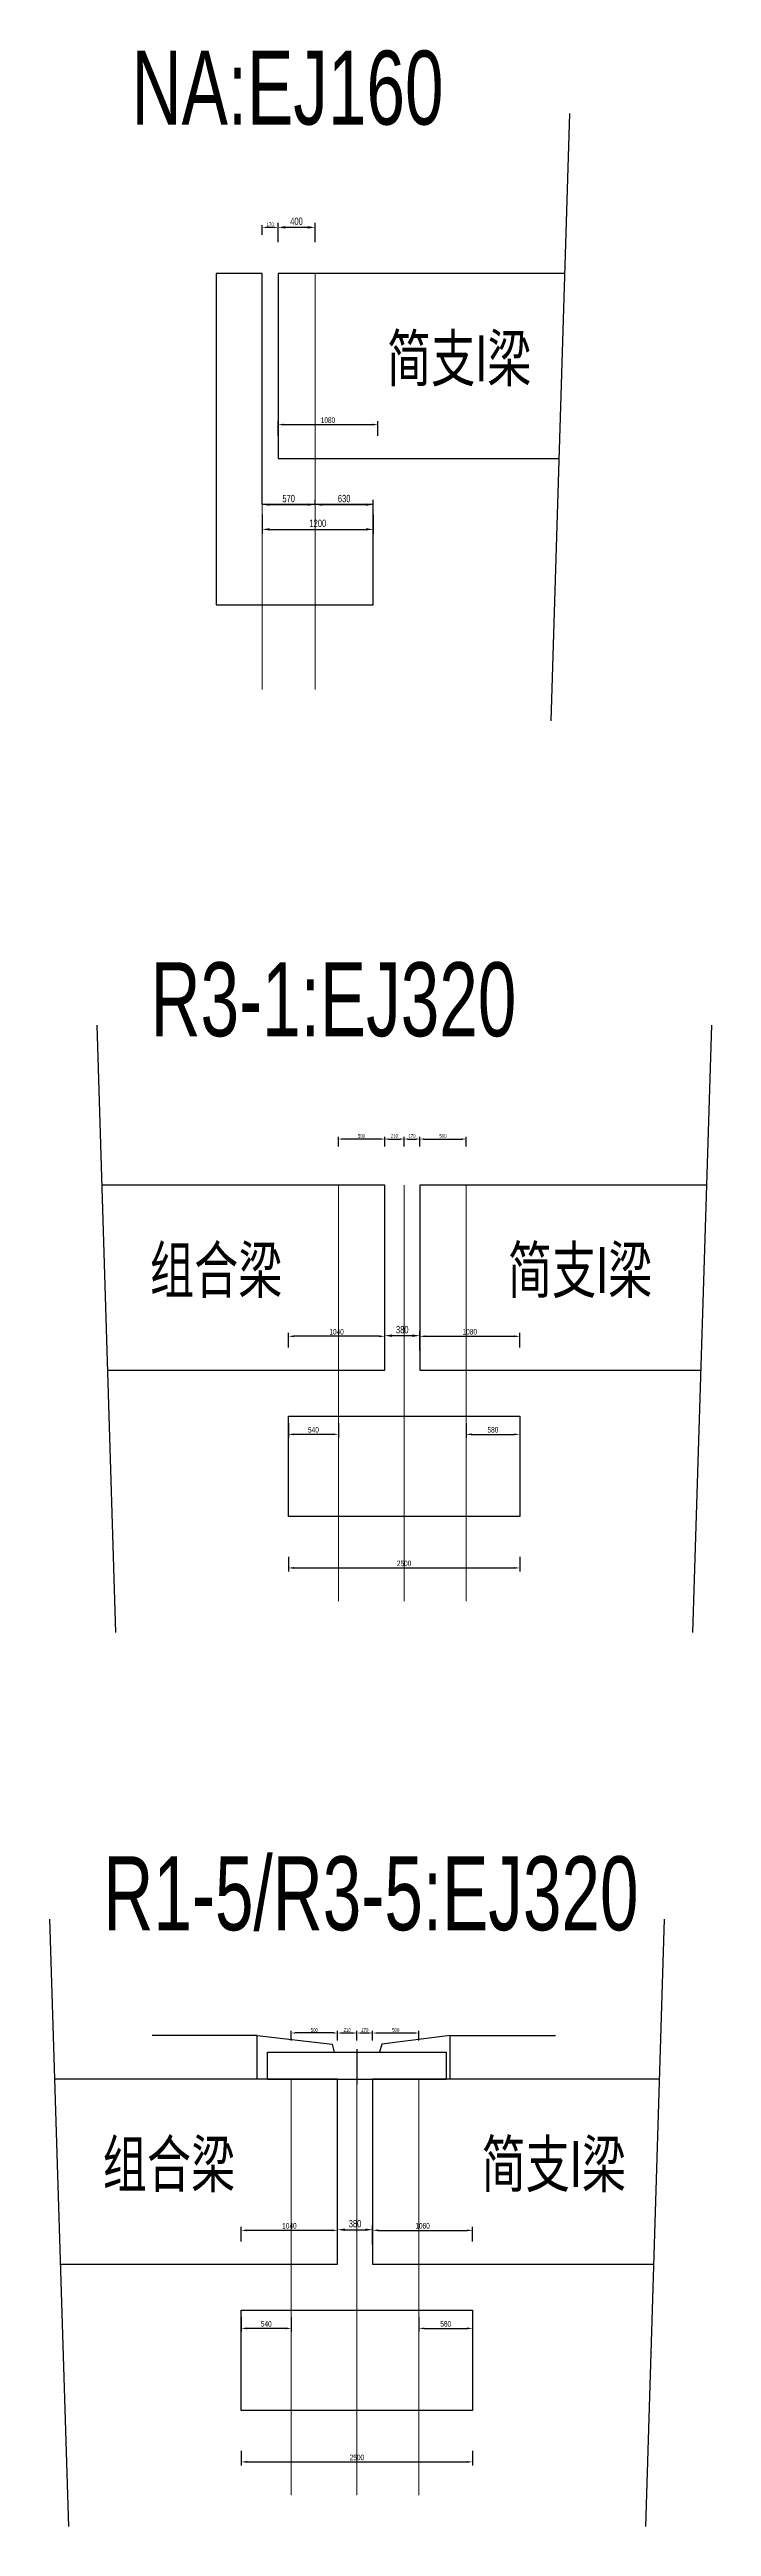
# Model space of a CAD drawing. Header units: metres. Extents: x -46646 to 70989, y -45883 to 20242.
# Drawn here: x -3559 to 3596, y -18204 to 8603 of the extents above; entities that cross this region are included whole.
import ezdxf

# ---------------------------------------------------------------- set-up
doc = ezdxf.new("R2010")
doc.units = ezdxf.units.M
for name, color, linetype, lineweight in [('H标注', 3, 'Continuous', 9), ('H粗线', 4, 'Continuous', 30), ('H设计线', 1, 'Continuous', 15)]:
    doc.layers.add(name, color=color, linetype=linetype, lineweight=lineweight)
doc.styles.add('H仿宋', font='FS_GB2312.ttf', dxfattribs={"width": 0.7})
doc.styles.add('MtXpl__GB2312', font='FS_GB2312.ttf')
doc.dimstyles.new('Annotative', dxfattribs={"dimscale": 0, "dimtxt": 2, "dimasz": 2, "dimexe": 1.25, "dimexo": 0.625, "dimtad": 1, "dimtxsty": 'H仿宋', "dimcen": 2.5, "dimadec": 0, "dimazin": 0, "dimtfac": 1, "dimtmove": 0, "dimatfit": 3, "dimfxl": 4, "dimfxlon": 1, "dimarcsym": 0})

# ---------------------------------------------------------------- blocks, each defined once
blk = doc.blocks.new('*D114')
at = {"layer": 'Defpoints', "color": 0}
for p in [(274, -3188), (64, -3689), (274, -3689)]:
    blk.add_point(p, dxfattribs=at)
at = {"layer": 'H标注', "color": 0, "lineweight": -2}
for p, q in [((64, -3268), (64, -3163)), ((104, -3188), (234, -3188)), ((274, -3268), (274, -3163))]:
    blk.add_line(p, q, dxfattribs=at)
at = {"layer": 'H标注', "color": 0}
for points in [[(104, -3181), (104, -3195), (64, -3188)], [(234, -3181), (234, -3195), (274, -3188)]]:
    blk.add_solid(points, dxfattribs=at)
at = {"layer": 'H标注', "color": 0, "insert": (169, -3155), "char_height": 40, "attachment_point": 5, "style": 'H仿宋'}
blk.add_mtext('210', dxfattribs=at)
blk = doc.blocks.new('*D117')
at = {"layer": 'Defpoints', "color": 0}
for p in [(444, -3188), (274, -3689), (444, -3689)]:
    blk.add_point(p, dxfattribs=at)
at = {"layer": 'H标注', "color": 0, "lineweight": -2}
for p, q in [((274, -3268), (274, -3163)), ((314, -3188), (404, -3188)), ((444, -3268), (444, -3163))]:
    blk.add_line(p, q, dxfattribs=at)
at = {"layer": 'H标注', "color": 0}
for points in [[(314, -3181), (314, -3195), (274, -3188)], [(404, -3181), (404, -3195), (444, -3188)]]:
    blk.add_solid(points, dxfattribs=at)
at = {"layer": 'H标注', "color": 0, "insert": (359, -3155), "char_height": 40, "attachment_point": 5, "style": 'H仿宋'}
blk.add_mtext('170', dxfattribs=at)
blk = doc.blocks.new('*D120')
at = {"layer": 'Defpoints', "color": 0}
for p in [(944, -3188), (444, -3689), (944, -3689)]:
    blk.add_point(p, dxfattribs=at)
at = {"layer": 'H标注', "color": 0, "lineweight": -2}
for p, q in [((444, -3268), (444, -3163)), ((484, -3188), (904, -3188)), ((944, -3268), (944, -3163))]:
    blk.add_line(p, q, dxfattribs=at)
at = {"layer": 'H标注', "color": 0}
for points in [[(484, -3181), (484, -3195), (444, -3188)], [(904, -3181), (904, -3195), (944, -3188)]]:
    blk.add_solid(points, dxfattribs=at)
at = {"layer": 'H标注', "color": 0, "insert": (694, -3155), "char_height": 40, "attachment_point": 5, "style": 'H仿宋'}
blk.add_mtext('500', dxfattribs=at)
blk = doc.blocks.new('*D123')
at = {"layer": 'Defpoints', "color": 0}
for p in [(-436, -3188), (-436, -3689), (64, -3689)]:
    blk.add_point(p, dxfattribs=at)
at = {"layer": 'H标注', "color": 0, "lineweight": -2}
for p, q in [((-436, -3268), (-436, -3163)), ((24, -3188), (-396, -3188)), ((64, -3268), (64, -3163))]:
    blk.add_line(p, q, dxfattribs=at)
at = {"layer": 'H标注', "color": 0}
for points in [[(-396, -3181), (-396, -3195), (-436, -3188)], [(24, -3181), (24, -3195), (64, -3188)]]:
    blk.add_solid(points, dxfattribs=at)
at = {"layer": 'H标注', "color": 0, "insert": (-186, -3155), "char_height": 40, "attachment_point": 5, "style": 'H仿宋'}
blk.add_mtext('500', dxfattribs=at)
blk = doc.blocks.new('*D126')
at = {"layer": 'Defpoints', "color": 0}
for p in [(-976, -7274), (1524, -7274), (1524, -7830)]:
    blk.add_point(p, dxfattribs=at)
at = {"layer": 'H标注', "color": 0, "lineweight": -2}
for p, q in [((-976, -7710), (-976, -7867)), ((1524, -7710), (1524, -7867)), ((-916, -7830), (1464, -7830))]:
    blk.add_line(p, q, dxfattribs=at)
at = {"layer": 'H标注', "color": 0}
for points in [[(-916, -7820), (-916, -7840), (-976, -7830)], [(1464, -7820), (1464, -7840), (1524, -7830)]]:
    blk.add_solid(points, dxfattribs=at)
at = {"layer": 'H标注', "color": 0, "insert": (274, -7781), "char_height": 60, "attachment_point": 5, "style": 'H仿宋'}
blk.add_mtext('2500', dxfattribs=at)
blk = doc.blocks.new('*D104')
at = {"layer": 'Defpoints', "color": 0}
for p in [(-976, -5323), (64, -5689), (-976, -6189)]:
    blk.add_point(p, dxfattribs=at)
at = {"layer": 'H标注', "color": 0, "lineweight": -2}
for p, q in [((-976, -5443), (-976, -5286)), ((4, -5323), (-916, -5323)), ((64, -5443), (64, -5286))]:
    blk.add_line(p, q, dxfattribs=at)
at = {"layer": 'H标注', "color": 0}
for points in [[(-916, -5313), (-916, -5333), (-976, -5323)], [(4, -5313), (4, -5333), (64, -5323)]]:
    blk.add_solid(points, dxfattribs=at)
at = {"layer": 'H标注', "color": 0, "insert": (-456, -5274), "char_height": 60, "attachment_point": 5, "style": 'H仿宋'}
blk.add_mtext('1040', dxfattribs=at)
blk = doc.blocks.new('*D106')
at = {"layer": 'Defpoints', "color": 0}
for p in [(1524, -5323), (444, -5689), (1524, -6189)]:
    blk.add_point(p, dxfattribs=at)
at = {"layer": 'H标注', "color": 0, "lineweight": -2}
for p, q in [((444, -5443), (444, -5286)), ((504, -5323), (1464, -5323)), ((1524, -5443), (1524, -5286))]:
    blk.add_line(p, q, dxfattribs=at)
at = {"layer": 'H标注', "color": 0}
for points in [[(504, -5313), (504, -5333), (444, -5323)], [(1464, -5313), (1464, -5333), (1524, -5323)]]:
    blk.add_solid(points, dxfattribs=at)
at = {"layer": 'H标注', "color": 0, "insert": (984, -5274), "char_height": 60, "attachment_point": 5, "style": 'H仿宋'}
blk.add_mtext('1080', dxfattribs=at)
blk = doc.blocks.new('*D108')
at = {"layer": 'Defpoints', "color": 0}
for p in [(-976, -6189), (-976, -6384), (-436, -6189)]:
    blk.add_point(p, dxfattribs=at)
at = {"layer": 'H标注', "color": 0, "lineweight": -2}
for p, q in [((-976, -6264), (-976, -6422)), ((-496, -6384), (-916, -6384)), ((-436, -6264), (-436, -6422))]:
    blk.add_line(p, q, dxfattribs=at)
at = {"layer": 'H标注', "color": 0}
for points in [[(-916, -6374), (-916, -6394), (-976, -6384)], [(-496, -6374), (-496, -6394), (-436, -6384)]]:
    blk.add_solid(points, dxfattribs=at)
at = {"layer": 'H标注', "color": 0, "insert": (-706, -6335), "char_height": 60, "attachment_point": 5, "style": 'H仿宋'}
blk.add_mtext('540', dxfattribs=at)
blk = doc.blocks.new('*D110')
at = {"layer": 'Defpoints', "color": 0}
for p in [(944, -6189), (1524, -6189), (1524, -6384)]:
    blk.add_point(p, dxfattribs=at)
at = {"layer": 'H标注', "color": 0, "lineweight": -2}
for p, q in [((944, -6264), (944, -6422)), ((1004, -6384), (1464, -6384)), ((1524, -6264), (1524, -6422))]:
    blk.add_line(p, q, dxfattribs=at)
at = {"layer": 'H标注', "color": 0}
for points in [[(1004, -6374), (1004, -6394), (944, -6384)], [(1464, -6374), (1464, -6394), (1524, -6384)]]:
    blk.add_solid(points, dxfattribs=at)
at = {"layer": 'H标注', "color": 0, "insert": (1234, -6335), "char_height": 60, "attachment_point": 5, "style": 'H仿宋'}
blk.add_mtext('580', dxfattribs=at)
blk = doc.blocks.new('*D112')
at = {"layer": 'Defpoints', "color": 0, "transparency": 16777216}
for p in [(444, -5316), (64, -5689), (444, -5689)]:
    blk.add_point(p, dxfattribs=at)
at = {"layer": 'H标注', "color": 0, "lineweight": -2, "transparency": 16777216}
for p, q in [((64, -5476), (64, -5266)), ((144, -5316), (364, -5316)), ((444, -5476), (444, -5266))]:
    blk.add_line(p, q, dxfattribs=at)
at = {"layer": 'H标注', "color": 0, "transparency": 16777216}
for points in [[(144, -5303), (144, -5330), (64, -5316)], [(364, -5303), (364, -5330), (444, -5316)]]:
    blk.add_solid(points, dxfattribs=at)
at = {"layer": 'H标注', "color": 0, "transparency": 16777216, "insert": (254, -5251), "char_height": 80, "attachment_point": 5, "style": 'H仿宋'}
blk.add_mtext('380', dxfattribs=at)
blk = doc.blocks.new('*D317')
at = {"layer": 'Defpoints', "color": 0}
for p in [(-236, -12863), (-446, -13364), (-236, -13364)]:
    blk.add_point(p, dxfattribs=at)
at = {"layer": 'H标注', "color": 0, "lineweight": -2}
for p, q in [((-446, -12943), (-446, -12838)), ((-406, -12863), (-276, -12863)), ((-236, -12943), (-236, -12838))]:
    blk.add_line(p, q, dxfattribs=at)
at = {"layer": 'H标注', "color": 0}
for points in [[(-406, -12857), (-406, -12870), (-446, -12863)], [(-276, -12857), (-276, -12870), (-236, -12863)]]:
    blk.add_solid(points, dxfattribs=at)
at = {"layer": 'H标注', "color": 0, "insert": (-341, -12831), "char_height": 40, "attachment_point": 5, "style": 'H仿宋'}
blk.add_mtext('210', dxfattribs=at)
blk = doc.blocks.new('*D320')
at = {"layer": 'Defpoints', "color": 0}
for p in [(-66, -12863), (-236, -13364), (-66, -13364)]:
    blk.add_point(p, dxfattribs=at)
at = {"layer": 'H标注', "color": 0, "lineweight": -2}
for p, q in [((-236, -12943), (-236, -12838)), ((-196, -12863), (-106, -12863)), ((-66, -12943), (-66, -12838))]:
    blk.add_line(p, q, dxfattribs=at)
at = {"layer": 'H标注', "color": 0}
for points in [[(-196, -12857), (-196, -12870), (-236, -12863)], [(-106, -12857), (-106, -12870), (-66, -12863)]]:
    blk.add_solid(points, dxfattribs=at)
at = {"layer": 'H标注', "color": 0, "insert": (-151, -12831), "char_height": 40, "attachment_point": 5, "style": 'H仿宋'}
blk.add_mtext('170', dxfattribs=at)
blk = doc.blocks.new('*D323')
at = {"layer": 'Defpoints', "color": 0}
for p in [(434, -12863), (-66, -13364), (434, -13364)]:
    blk.add_point(p, dxfattribs=at)
at = {"layer": 'H标注', "color": 0, "lineweight": -2}
for p, q in [((-66, -12943), (-66, -12838)), ((-26, -12863), (394, -12863)), ((434, -12943), (434, -12838))]:
    blk.add_line(p, q, dxfattribs=at)
at = {"layer": 'H标注', "color": 0}
for points in [[(-26, -12857), (-26, -12870), (-66, -12863)], [(394, -12857), (394, -12870), (434, -12863)]]:
    blk.add_solid(points, dxfattribs=at)
at = {"layer": 'H标注', "color": 0, "insert": (184, -12831), "char_height": 40, "attachment_point": 5, "style": 'H仿宋'}
blk.add_mtext('500', dxfattribs=at)
blk = doc.blocks.new('*D326')
at = {"layer": 'Defpoints', "color": 0}
for p in [(-946, -12863), (-946, -13364), (-446, -13364)]:
    blk.add_point(p, dxfattribs=at)
at = {"layer": 'H标注', "color": 0, "lineweight": -2}
for p, q in [((-946, -12943), (-946, -12838)), ((-486, -12863), (-906, -12863)), ((-446, -12943), (-446, -12838))]:
    blk.add_line(p, q, dxfattribs=at)
at = {"layer": 'H标注', "color": 0}
for points in [[(-906, -12857), (-906, -12870), (-946, -12863)], [(-486, -12857), (-486, -12870), (-446, -12863)]]:
    blk.add_solid(points, dxfattribs=at)
at = {"layer": 'H标注', "color": 0, "insert": (-696, -12831), "char_height": 40, "attachment_point": 5, "style": 'H仿宋'}
blk.add_mtext('500', dxfattribs=at)
blk = doc.blocks.new('*D329')
at = {"layer": 'Defpoints', "color": 0}
for p in [(-1486, -16950), (1014, -16950), (1014, -17505)]:
    blk.add_point(p, dxfattribs=at)
at = {"layer": 'H标注', "color": 0, "lineweight": -2}
for p, q in [((-1486, -17385), (-1486, -17543)), ((1014, -17385), (1014, -17543)), ((-1426, -17505), (954, -17505))]:
    blk.add_line(p, q, dxfattribs=at)
at = {"layer": 'H标注', "color": 0}
for points in [[(-1426, -17495), (-1426, -17515), (-1486, -17505)], [(954, -17495), (954, -17515), (1014, -17505)]]:
    blk.add_solid(points, dxfattribs=at)
at = {"layer": 'H标注', "color": 0, "insert": (-236, -17457), "char_height": 60, "attachment_point": 5, "style": 'H仿宋'}
blk.add_mtext('2500', dxfattribs=at)
blk = doc.blocks.new('*D331')
at = {"layer": 'Defpoints', "color": 0}
for p in [(-1486, -14999), (-446, -15364), (-1486, -15864)]:
    blk.add_point(p, dxfattribs=at)
at = {"layer": 'H标注', "color": 0, "lineweight": -2}
for p, q in [((-1486, -15119), (-1486, -14961)), ((-506, -14999), (-1426, -14999)), ((-446, -15119), (-446, -14961))]:
    blk.add_line(p, q, dxfattribs=at)
at = {"layer": 'H标注', "color": 0}
for points in [[(-1426, -14989), (-1426, -15009), (-1486, -14999)], [(-506, -14989), (-506, -15009), (-446, -14999)]]:
    blk.add_solid(points, dxfattribs=at)
at = {"layer": 'H标注', "color": 0, "insert": (-966, -14950), "char_height": 60, "attachment_point": 5, "style": 'H仿宋'}
blk.add_mtext('1040', dxfattribs=at)
blk = doc.blocks.new('*D333')
at = {"layer": 'Defpoints', "color": 0}
for p in [(1014, -14999), (-66, -15364), (1014, -15864)]:
    blk.add_point(p, dxfattribs=at)
at = {"layer": 'H标注', "color": 0, "lineweight": -2}
for p, q in [((-66, -15119), (-66, -14961)), ((-6, -14999), (954, -14999)), ((1014, -15119), (1014, -14961))]:
    blk.add_line(p, q, dxfattribs=at)
at = {"layer": 'H标注', "color": 0}
for points in [[(-6, -14989), (-6, -15009), (-66, -14999)], [(954, -14989), (954, -15009), (1014, -14999)]]:
    blk.add_solid(points, dxfattribs=at)
at = {"layer": 'H标注', "color": 0, "insert": (474, -14950), "char_height": 60, "attachment_point": 5, "style": 'H仿宋'}
blk.add_mtext('1080', dxfattribs=at)
blk = doc.blocks.new('*D335')
at = {"layer": 'Defpoints', "color": 0}
for p in [(-1486, -15864), (-1486, -16060), (-946, -15864)]:
    blk.add_point(p, dxfattribs=at)
at = {"layer": 'H标注', "color": 0, "lineweight": -2}
for p, q in [((-1486, -15940), (-1486, -16097)), ((-1006, -16060), (-1426, -16060)), ((-946, -15940), (-946, -16097))]:
    blk.add_line(p, q, dxfattribs=at)
at = {"layer": 'H标注', "color": 0}
for points in [[(-1426, -16050), (-1426, -16070), (-1486, -16060)], [(-1006, -16050), (-1006, -16070), (-946, -16060)]]:
    blk.add_solid(points, dxfattribs=at)
at = {"layer": 'H标注', "color": 0, "insert": (-1216, -16011), "char_height": 60, "attachment_point": 5, "style": 'H仿宋'}
blk.add_mtext('540', dxfattribs=at)
blk = doc.blocks.new('*D337')
at = {"layer": 'Defpoints', "color": 0}
for p in [(434, -15864), (1014, -15864), (1014, -16060)]:
    blk.add_point(p, dxfattribs=at)
at = {"layer": 'H标注', "color": 0, "lineweight": -2}
for p, q in [((434, -15940), (434, -16097)), ((494, -16060), (954, -16060)), ((1014, -15940), (1014, -16097))]:
    blk.add_line(p, q, dxfattribs=at)
at = {"layer": 'H标注', "color": 0}
for points in [[(494, -16050), (494, -16070), (434, -16060)], [(954, -16050), (954, -16070), (1014, -16060)]]:
    blk.add_solid(points, dxfattribs=at)
at = {"layer": 'H标注', "color": 0, "insert": (724, -16011), "char_height": 60, "attachment_point": 5, "style": 'H仿宋'}
blk.add_mtext('580', dxfattribs=at)
blk = doc.blocks.new('*D339')
at = {"layer": 'Defpoints', "color": 0, "transparency": 16777216}
for p in [(-66, -14992), (-446, -15364), (-66, -15364)]:
    blk.add_point(p, dxfattribs=at)
at = {"layer": 'H标注', "color": 0, "lineweight": -2, "transparency": 16777216}
for p, q in [((-446, -15152), (-446, -14942)), ((-366, -14992), (-146, -14992)), ((-66, -15152), (-66, -14942))]:
    blk.add_line(p, q, dxfattribs=at)
at = {"layer": 'H标注', "color": 0, "transparency": 16777216}
for points in [[(-366, -14979), (-366, -15005), (-446, -14992)], [(-146, -14979), (-146, -15005), (-66, -14992)]]:
    blk.add_solid(points, dxfattribs=at)
at = {"layer": 'H标注', "color": 0, "transparency": 16777216, "insert": (-256, -14927), "char_height": 80, "attachment_point": 5, "style": 'H仿宋'}
blk.add_mtext('380', dxfattribs=at)
blk = doc.blocks.new('*D375')
at = {"layer": 'Defpoints', "color": 0}
for p in [(-1089, 6679), (-1259, 6178), (-1089, 6178)]:
    blk.add_point(p, dxfattribs=at)
at = {"layer": 'H标注', "color": 0, "lineweight": -2}
for p, q in [((-1259, 6599), (-1259, 6704)), ((-1089, 6599), (-1089, 6704)), ((-1219, 6679), (-1129, 6679))]:
    blk.add_line(p, q, dxfattribs=at)
at = {"layer": 'H标注', "color": 0}
for points in [[(-1219, 6685), (-1219, 6672), (-1259, 6679)], [(-1129, 6685), (-1129, 6672), (-1089, 6679)]]:
    blk.add_solid(points, dxfattribs=at)
at = {"layer": 'H标注', "color": 0, "insert": (-1174, 6711), "char_height": 40, "attachment_point": 5, "style": 'H仿宋'}
blk.add_mtext('170', dxfattribs=at)
blk = doc.blocks.new('*D378')
at = {"layer": 'Defpoints', "color": 0}
for p in [(-9, 4544), (-1089, 4178), (-9, 3678)]:
    blk.add_point(p, dxfattribs=at)
at = {"layer": 'H标注', "color": 0, "lineweight": -2}
for p, q in [((-1089, 4424), (-1089, 4581)), ((-9, 4424), (-9, 4581)), ((-1029, 4544), (-69, 4544))]:
    blk.add_line(p, q, dxfattribs=at)
at = {"layer": 'H标注', "color": 0}
for points in [[(-1029, 4554), (-1029, 4534), (-1089, 4544)], [(-69, 4554), (-69, 4534), (-9, 4544)]]:
    blk.add_solid(points, dxfattribs=at)
at = {"layer": 'H标注', "color": 0, "insert": (-549, 4592), "char_height": 60, "attachment_point": 5, "style": 'H仿宋'}
blk.add_mtext('1080', dxfattribs=at)
blk = doc.blocks.new('*D380')
at = {"layer": 'Defpoints', "color": 0, "transparency": 16777216}
for p in [(-689, 6679), (-1089, 4178), (-689, 4178)]:
    blk.add_point(p, dxfattribs=at)
at = {"layer": 'H标注', "color": 0, "lineweight": -2, "transparency": 16777216}
for p, q in [((-1089, 6519), (-1089, 6729)), ((-689, 6519), (-689, 6729)), ((-1009, 6679), (-769, 6679))]:
    blk.add_line(p, q, dxfattribs=at)
at = {"layer": 'H标注', "color": 0, "transparency": 16777216}
for points in [[(-1009, 6692), (-1009, 6665), (-1089, 6679)], [(-769, 6692), (-769, 6665), (-689, 6679)]]:
    blk.add_solid(points, dxfattribs=at)
at = {"layer": 'H标注', "color": 0, "transparency": 16777216, "insert": (-889, 6744), "char_height": 80, "attachment_point": 5, "style": 'H仿宋'}
blk.add_mtext('400', dxfattribs=at)
blk = doc.blocks.new('*D381')
at = {"layer": 'Defpoints', "color": 0, "transparency": 16777216}
for p in [(-1259, 3678), (-59, 3678), (-59, 3410)]:
    blk.add_point(p, dxfattribs=at)
at = {"layer": 'H标注', "color": 0, "lineweight": -2, "transparency": 16777216}
for p, q in [((-1259, 3570), (-1259, 3360)), ((-59, 3570), (-59, 3360)), ((-1179, 3410), (-139, 3410))]:
    blk.add_line(p, q, dxfattribs=at)
at = {"layer": 'H标注', "color": 0, "transparency": 16777216}
for points in [[(-1179, 3423), (-1179, 3397), (-1259, 3410)], [(-139, 3423), (-139, 3397), (-59, 3410)]]:
    blk.add_solid(points, dxfattribs=at)
at = {"layer": 'H标注', "color": 0, "transparency": 16777216, "insert": (-659, 3475), "char_height": 80, "attachment_point": 5, "style": 'H仿宋'}
blk.add_mtext('1200', dxfattribs=at)
blk = doc.blocks.new('*D382')
at = {"layer": 'Defpoints', "color": 0, "transparency": 16777216}
for p in [(-1259, 3678), (-689, 3678), (-689, 3678)]:
    blk.add_point(p, dxfattribs=at)
at = {"layer": 'H标注', "color": 0, "lineweight": -2, "transparency": 16777216}
for p, q in [((-1259, 3678), (-1259, 3728)), ((-1179, 3678), (-769, 3678)), ((-689, 3678), (-689, 3728))]:
    blk.add_line(p, q, dxfattribs=at)
at = {"layer": 'H标注', "color": 0, "transparency": 16777216}
for points in [[(-1179, 3691), (-1179, 3665), (-1259, 3678)], [(-769, 3691), (-769, 3665), (-689, 3678)]]:
    blk.add_solid(points, dxfattribs=at)
at = {"layer": 'H标注', "color": 0, "transparency": 16777216, "insert": (-974, 3743), "char_height": 80, "attachment_point": 5, "style": 'H仿宋'}
blk.add_mtext('570', dxfattribs=at)
blk = doc.blocks.new('*D374')
at = {"layer": 'Defpoints', "color": 0, "transparency": 16777216}
for p in [(-689, 3678), (-59, 3678), (-59, 3678)]:
    blk.add_point(p, dxfattribs=at)
at = {"layer": 'H标注', "color": 0, "lineweight": -2, "transparency": 16777216}
for p, q in [((-689, 3678), (-689, 3728)), ((-609, 3678), (-139, 3678)), ((-59, 3678), (-59, 3728))]:
    blk.add_line(p, q, dxfattribs=at)
at = {"layer": 'H标注', "color": 0, "transparency": 16777216}
for points in [[(-609, 3691), (-609, 3665), (-689, 3678)], [(-139, 3691), (-139, 3665), (-59, 3678)]]:
    blk.add_solid(points, dxfattribs=at)
at = {"layer": 'H标注', "color": 0, "transparency": 16777216, "insert": (-374, 3743), "char_height": 80, "attachment_point": 5, "style": 'H仿宋'}
blk.add_mtext('630', dxfattribs=at)
blk = doc.blocks.new('aa')
blk.add_line((-203, -12224), (-203, -12608))
blk.add_lwpolyline([(-1169, -12256), (763, -12256), (763, -12551), (-1169, -12551)], close=True)

msp = doc.modelspace()

# ---------------------------------------------------------------- linework, layer by layer
for p, q in [((2063.595, 7911.286), (1859.978, 1338.601)), ((-3048.13, -1955.359), (-2844.513, -8528.044)), ((3596.36, -1955.359), (3392.743, -8528.044)), ((-3558.502, -11630.935), (-3354.884, -18203.62)), ((3085.988, -11630.935), (2882.371, -18203.62)), ((-1313.878, -12888.844), (-2450.097, -12888.844)), ((-1313.878, -13364.375), (-1313.878, -12888.844)), ((-1313.878, -12888.844), (-504.825, -12982.966)), ((-504.825, -12982.966), (-482.372, -13069.85)), ((32.312, -12982.966), (9.858, -13069.85)), ((773.54, -12888.844), (32.312, -12982.966)), ((773.54, -13364.375), (773.54, -12888.844)), ((773.54, -12888.844), (1909.758, -12888.844))]:
    msp.add_line(p, q)
at = {"layer": 'H粗线'}
for points in [[(-1758.65, 2592.437), (-58.65, 2592.437), (-58.65, 3677.846), (-1258.65, 3677.846), (-1258.65, 4177.846), (-1258.65, 6177.846), (-1758.65, 6177.846)], [(-975.885, -6188.799), (1524.115, -6188.799), (1524.115, -7274.208), (-975.885, -7274.208)], [(-1486.257, -15864.375), (1013.743, -15864.375), (1013.743, -16949.784), (-1486.257, -16949.784)]]:
    msp.add_lwpolyline(points, close=True, dxfattribs=at)
for points in [[(2009.894, 6177.846), (-1088.65, 6177.846), (-1088.65, 4177.846), (1947.936, 4177.846)], [(-2932.47, -5688.799), (64.115, -5688.799), (64.115, -3688.799), (-2994.429, -3688.799)], [(3542.659, -3688.799), (444.115, -3688.799), (444.115, -5688.799), (3480.701, -5688.799)], [(-3442.842, -15364.375), (-446.257, -15364.375), (-446.257, -13364.375), (-3504.801, -13364.375)], [(3032.287, -13364.375), (-66.257, -13364.375), (-66.257, -15364.375), (2970.329, -15364.375)]]:
    msp.add_lwpolyline(points, dxfattribs=at)
at = {"layer": 'H设计线'}
for p, q in [((-1258.65, 6177.846), (-1258.65, 1677.846)), ((-688.65, 6177.846), (-688.65, 1677.846)), ((-435.885, -3688.799), (-435.885, -8188.799)), ((274.115, -3688.799), (274.115, -8188.799)), ((944.115, -3688.799), (944.115, -8188.799)), ((-946.257, -13364.375), (-946.257, -17864.375)), ((-236.257, -13364.375), (-236.257, -17864.375)), ((433.743, -13364.375), (433.743, -17864.375))]:
    msp.add_line(p, q, dxfattribs=at)

# ---------------------------------------------------------------- block references
msp.add_blockref('aa', (-33.11, -813.689))

# ---------------------------------------------------------------- texts
at = {"layer": 'H标注', "color": 1, "width": 0.7}
for s, height, style, p in [('NA:EJ160', 800, 'MtXpl__GB2312', (-2671.566, 7791.199)), ('简支I梁', 500, 'H仿宋', (88.603, 5011.07)), ('R3-1:EJ320', 800, 'MtXpl__GB2312', (-2467.093, -2075.446)), ('组合梁', 500, 'H仿宋', (-2473.758, -4855.575)), ('简支I梁', 500, 'H仿宋', (1395.408, -4855.575)), ('R1-5/R3-5:EJ320', 800, 'MtXpl__GB2312', (-2977.465, -11751.022)), ('组合梁', 500, 'H仿宋', (-2984.13, -14531.151)), ('简支I梁', 500, 'H仿宋', (1110.997, -14531.151))]:
    msp.add_text(s, height=height, dxfattribs=dict(at, style=style)).set_placement(p)

# ---------------------------------------------------------------- dimensions: what is measured, and where the dimension line sits
at = {"layer": 'H标注'}
for base, p1, p2, picture, middle in [((-1088.65, 6678.756), (-1258.65, 6177.846), (-1088.65, 6177.846), '*D375', (-1173.65, 6711.256)), ((-688.65, 6678.756), (-1088.65, 4177.846), (-688.65, 4177.846), '*D380', (-888.65, 6743.756)), ((-8.65, 4543.564), (-1088.65, 4177.846), (-8.65, 3677.846), '*D378', (-548.65, 4592.314)), ((-688.65, 3677.846), (-1258.65, 3677.846), (-688.65, 3677.846), '*D382', (-973.65, 3742.846)), ((-58.65, 3677.846), (-688.65, 3677.846), (-58.65, 3677.846), '*D374', (-373.65, 3742.846)), ((-58.65, 3409.941), (-1258.65, 3677.846), (-58.65, 3677.846), '*D381', (-658.65, 3474.941)), ((-435.885, -3187.889), (64.115, -3688.799), (-435.885, -3688.799), '*D123', (-185.885, -3155.389)), ((274.115, -3187.889), (64.115, -3688.799), (274.115, -3688.799), '*D114', (169.115, -3155.389)), ((444.115, -3187.889), (274.115, -3688.799), (444.115, -3688.799), '*D117', (359.115, -3155.389)), ((944.115, -3187.889), (444.115, -3688.799), (944.115, -3688.799), '*D120', (694.115, -3155.389)), ((-975.885, -5323.081), (64.115, -5688.799), (-975.885, -6188.799), '*D104', (-455.885, -5274.331)), ((444.115, -5316.414), (64.115, -5688.799), (444.115, -5688.799), '*D112', (254.115, -5251.414)), ((1524.115, -5323.081), (444.115, -5688.799), (1524.115, -6188.799), '*D106', (984.115, -5274.331)), ((-975.885, -6384.246), (-435.885, -6188.799), (-975.885, -6188.799), '*D108', (-705.885, -6335.496)), ((1524.115, -6384.246), (944.115, -6188.799), (1524.115, -6188.799), '*D110', (1234.115, -6335.496)), ((1524.115, -7829.793), (-975.885, -7274.208), (1524.115, -7274.208), '*D126', (274.115, -7781.043)), ((-946.257, -12863.465), (-446.257, -13364.375), (-946.257, -13364.375), '*D326', (-696.257, -12830.965)), ((-236.257, -12863.465), (-446.257, -13364.375), (-236.257, -13364.375), '*D317', (-341.257, -12830.965)), ((-66.257, -12863.465), (-236.257, -13364.375), (-66.257, -13364.375), '*D320', (-151.257, -12830.965)), ((433.743, -12863.465), (-66.257, -13364.375), (433.743, -13364.375), '*D323', (183.743, -12830.965)), ((-1486.257, -14998.657), (-446.257, -15364.375), (-1486.257, -15864.375), '*D331', (-966.257, -14949.907)), ((-66.257, -14991.99), (-446.257, -15364.375), (-66.257, -15364.375), '*D339', (-256.257, -14926.99)), ((1013.743, -14998.657), (-66.257, -15364.375), (1013.743, -15864.375), '*D333', (473.743, -14949.907)), ((-1486.257, -16059.823), (-946.257, -15864.375), (-1486.257, -15864.375), '*D335', (-1216.257, -16011.073)), ((1013.743, -16059.823), (433.743, -15864.375), (1013.743, -15864.375), '*D337', (723.743, -16011.073)), ((1013.743, -17505.369), (-1486.257, -16949.784), (1013.743, -16949.784), '*D329', (-236.257, -17456.619))]:
    dim = msp.add_linear_dim(base=base, p1=p1, p2=p2, dimstyle='Annotative', dxfattribs=at)
    dim.commit()
    dim.dimension.update_dxf_attribs({"geometry": picture, "text_midpoint": middle})

doc.saveas('drawing.dxf')
